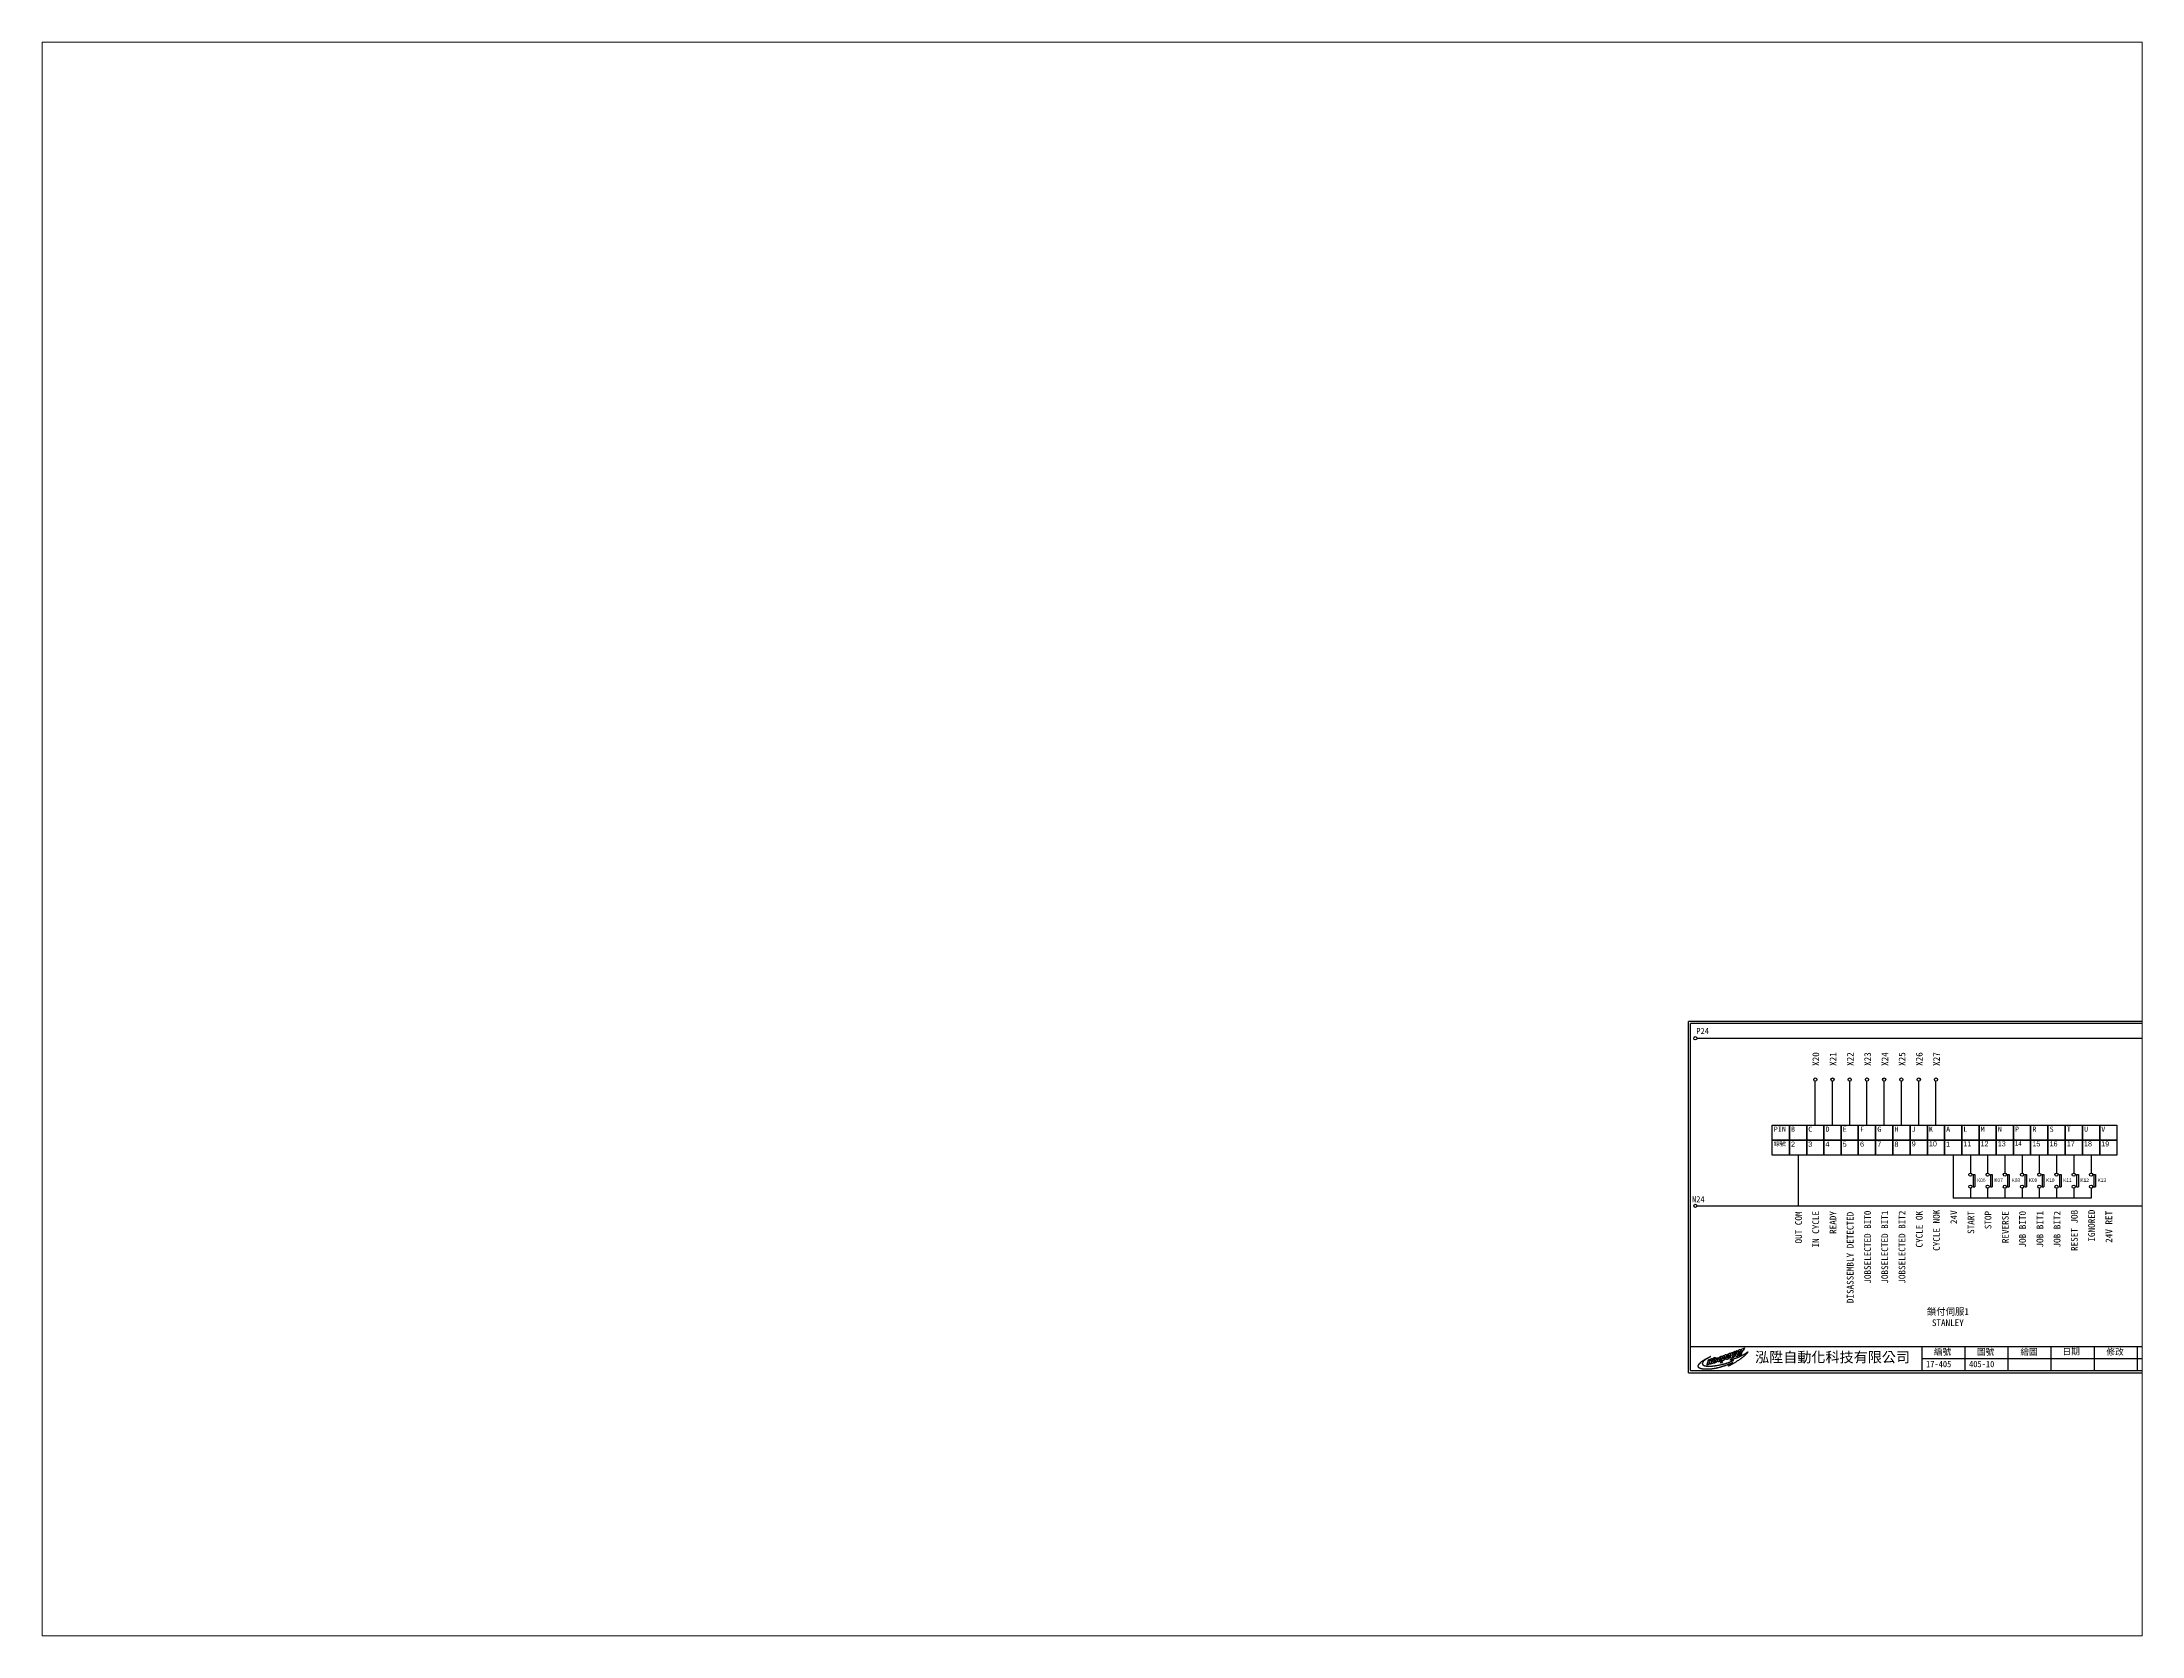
# Paper-space layout '配置1' of a CAD drawing. Extents: x 26 to 231, y 20 to 176.
# The model-space entities are those that its viewports show. They can reach past a viewport. Long polylines and large blocks are cut down to what shows.
import ezdxf

# ---------------------------------------------------------------- set-up
doc = ezdxf.new("R2010")
doc.units = 0
doc.layers.get('0').update_dxf_attribs({"linetype": 'CONTINUOUS'})
for name, color, linetype in [('圖框層', 7, 'CONTINUOUS'), ('標尺寸層', 3, 'CONTINUOUS'), ('輪廓線層', 7, 'CONTINUOUS')]:
    doc.layers.add(name, color=color, linetype=linetype)
doc.styles.add('CNS', font='romanc.shx', dxfattribs={"bigfont": 'chineset.shx'})
doc.styles.add('STSL', font='kaiu.ttf')

msp = doc.modelspace()

# ---------------------------------------------------------------- linework, layer by layer
for p, q in [((1031.5, -61.2), (1031.5, -35.6)), ((1041.5, -61.2), (1041.5, -35.6)), ((1051.5, -61.2), (1051.5, -35.6)), ((1061.5, -61.2), (1061.5, -35.6)), ((1071.5, -61.2), (1071.5, -35.6)), ((1081.5, -61.2), (1081.5, -35.6)), ((1091.6, -61.2), (1091.6, -35.6)), ((1101.6, -61.2), (1101.6, -35.6)), ((1121.6, -78.6), (1121.6, -89)), ((1131.6, -78.6), (1131.6, -89)), ((1141.6, -78.6), (1141.6, -89)), ((1151.6, -78.6), (1151.6, -89)), ((1161.6, -78.6), (1161.6, -89)), ((1171.6, -78.6), (1171.6, -89)), ((1181.6, -78.6), (1181.6, -89)), ((1191.7, -78.6), (1191.7, -89))]:
    msp.add_line(p, q)
for points in [[(1006.5, -61.2), (1016.5, -61.2), (1016.5, -69.9), (1006.5, -69.9)], [(1006.5, -69.9), (1016.5, -69.9), (1016.5, -78.6), (1006.5, -78.6)], [(1016.5, -61.2), (1026.5, -61.2), (1026.5, -69.9), (1016.5, -69.9)], [(1016.5, -69.9), (1026.5, -69.9), (1026.5, -78.6), (1016.5, -78.6)], [(1026.5, -61.2), (1036.5, -61.2), (1036.5, -69.9), (1026.5, -69.9)], [(1026.5, -69.9), (1036.5, -69.9), (1036.5, -78.6), (1026.5, -78.6)], [(1036.5, -61.2), (1046.5, -61.2), (1046.5, -69.9), (1036.5, -69.9)], [(1036.5, -69.9), (1046.5, -69.9), (1046.5, -78.6), (1036.5, -78.6)], [(1046.5, -61.2), (1056.5, -61.2), (1056.5, -69.9), (1046.5, -69.9)], [(1046.5, -69.9), (1056.5, -69.9), (1056.5, -78.6), (1046.5, -78.6)], [(1056.5, -61.2), (1066.5, -61.2), (1066.5, -69.9), (1056.5, -69.9)], [(1056.5, -69.9), (1066.5, -69.9), (1066.5, -78.6), (1056.5, -78.6)], [(1066.5, -61.2), (1076.5, -61.2), (1076.5, -69.9), (1066.5, -69.9)], [(1066.5, -69.9), (1076.5, -69.9), (1076.5, -78.6), (1066.5, -78.6)], [(1076.5, -61.2), (1086.6, -61.2), (1086.6, -69.9), (1076.5, -69.9)], [(1076.5, -69.9), (1086.6, -69.9), (1086.6, -78.6), (1076.5, -78.6)], [(1086.6, -61.2), (1096.6, -61.2), (1096.6, -69.9), (1086.6, -69.9)], [(1086.6, -69.9), (1096.6, -69.9), (1096.6, -78.6), (1086.6, -78.6)], [(1096.6, -61.2), (1106.6, -61.2), (1106.6, -69.9), (1096.6, -69.9)], [(1096.6, -69.9), (1106.6, -69.9), (1106.6, -78.6), (1096.6, -78.6)], [(1106.6, -61.2), (1116.6, -61.2), (1116.6, -69.9), (1106.6, -69.9)], [(1106.6, -69.9), (1116.6, -69.9), (1116.6, -78.6), (1106.6, -78.6)], [(1116.6, -61.2), (1126.6, -61.2), (1126.6, -69.9), (1116.6, -69.9)], [(1116.6, -69.9), (1126.6, -69.9), (1126.6, -78.6), (1116.6, -78.6)], [(1126.6, -61.2), (1136.6, -61.2), (1136.6, -69.9), (1126.6, -69.9)], [(1126.6, -69.9), (1136.6, -69.9), (1136.6, -78.6), (1126.6, -78.6)], [(1136.6, -61.2), (1146.6, -61.2), (1146.6, -69.9), (1136.6, -69.9)], [(1136.6, -69.9), (1146.6, -69.9), (1146.6, -78.6), (1136.6, -78.6)], [(1146.6, -61.2), (1156.6, -61.2), (1156.6, -69.9), (1146.6, -69.9)], [(1146.6, -69.9), (1156.6, -69.9), (1156.6, -78.6), (1146.6, -78.6)], [(1156.6, -61.2), (1166.6, -61.2), (1166.6, -69.9), (1156.6, -69.9)], [(1156.6, -69.9), (1166.6, -69.9), (1166.6, -78.6), (1156.6, -78.6)], [(1166.6, -61.2), (1176.6, -61.2), (1176.6, -69.9), (1166.6, -69.9)], [(1166.6, -69.9), (1176.6, -69.9), (1176.6, -78.6), (1166.6, -78.6)], [(1176.6, -61.2), (1186.7, -61.2), (1186.7, -69.9), (1176.6, -69.9)], [(1176.6, -69.9), (1186.7, -69.9), (1186.7, -78.6), (1176.6, -78.6)], [(1186.7, -61.2), (1196.7, -61.2), (1196.7, -69.9), (1186.7, -69.9)], [(1186.7, -69.9), (1196.7, -69.9), (1196.7, -78.6), (1186.7, -78.6)], [(1196.7, -61.2), (1206.7, -61.2), (1206.7, -69.9), (1196.7, -69.9)], [(1196.7, -69.9), (1206.7, -69.9), (1206.7, -78.6), (1196.7, -78.6)]]:
    msp.add_lwpolyline(points, close=True)
at = {"layer": '圖框層', "color": 7}
for p, q in [((1244.9, -1), (957.9, -1)), ((957.9, -205), (957.9, -1)), ((1243.6, -2.2), (959.1, -2.2)), ((959.1, -203.7), (959.1, -2.2)), ((959.1, -189.7), (1243.6, -189.7)), ((1093.6, -203.7), (1093.6, -189.7)), ((1118.6, -203.7), (1118.6, -189.7)), ((1143.6, -203.7), (1143.6, -189.7)), ((1168.6, -203.7), (1168.6, -189.7)), ((1193.6, -203.7), (1193.6, -189.7)), ((1218.6, -203.7), (1218.6, -189.7)), ((957.9, -205), (1244.9, -205)), ((959.1, -203.7), (1243.6, -203.7)), ((1093.6, -196.7), (1243.6, -196.7))]:
    msp.add_line(p, q, dxfattribs=at)
at = {"layer": '標尺寸層', "color": 7}
for p, q in [((962.7, -10.7), (1240.3, -10.7)), ((962.9, -108), (1240.8, -108))]:
    msp.add_line(p, q, dxfattribs=at)
at = {"layer": '標尺寸層'}
for p, q in [((1021.5, -78.6), (1021.5, -108)), ((1111.6, -78.6), (1111.6, -103.6)), ((1123.2, -89.9), (1123.2, -96.9)), ((1123.2, -89.9), (1124.2, -89.9)), ((1123.2, -96.9), (1124.2, -96.9)), ((1124.2, -89.9), (1124.2, -96.9)), ((1133.2, -89.9), (1133.2, -96.9)), ((1133.2, -89.9), (1134.2, -89.9)), ((1133.2, -96.9), (1134.2, -96.9)), ((1134.2, -89.9), (1134.2, -96.9)), ((1143.2, -89.9), (1143.2, -96.9)), ((1143.2, -89.9), (1144.2, -89.9)), ((1143.2, -96.9), (1144.2, -96.9)), ((1144.2, -89.9), (1144.2, -96.9)), ((1153.2, -89.9), (1153.2, -96.9)), ((1153.2, -89.9), (1154.2, -89.9)), ((1153.2, -96.9), (1154.2, -96.9)), ((1154.2, -89.9), (1154.2, -96.9)), ((1163.3, -89.9), (1163.3, -96.9)), ((1163.3, -89.9), (1164.3, -89.9)), ((1163.3, -96.9), (1164.3, -96.9)), ((1164.3, -89.9), (1164.3, -96.9)), ((1173.3, -89.9), (1173.3, -96.9)), ((1173.3, -89.9), (1174.3, -89.9)), ((1173.3, -96.9), (1174.3, -96.9)), ((1174.3, -89.9), (1174.3, -96.9)), ((1183.3, -89.9), (1183.3, -96.9)), ((1183.3, -89.9), (1184.3, -89.9)), ((1183.3, -96.9), (1184.3, -96.9)), ((1184.3, -89.9), (1184.3, -96.9)), ((1193.3, -89.9), (1193.3, -96.9)), ((1193.3, -89.9), (1194.3, -89.9)), ((1193.3, -96.9), (1194.3, -96.9)), ((1194.3, -89.9), (1194.3, -96.9)), ((1191.7, -103.6), (1111.6, -103.6)), ((1121.6, -97.9), (1121.6, -103.6)), ((1131.6, -97.9), (1131.6, -103.6)), ((1141.6, -97.9), (1141.6, -103.6)), ((1151.6, -97.9), (1151.6, -103.6)), ((1161.6, -97.9), (1161.6, -103.6)), ((1171.6, -97.9), (1171.6, -103.6)), ((1181.6, -97.9), (1181.6, -103.6)), ((1191.7, -97.9), (1191.7, -103.6))]:
    msp.add_line(p, q, dxfattribs=at)
at = {"layer": '標尺寸層', "color": 7}
for centre in [(961.8, -10.7), (1031.5, -34.7), (1041.5, -34.7), (1051.5, -34.7), (1061.5, -34.7), (1071.5, -34.7), (1081.5, -34.7), (1091.6, -34.7), (1101.6, -34.7), (1121.6, -89.9), (1121.6, -96.9), (1131.6, -89.9), (1131.6, -96.9), (1141.6, -89.9), (1141.6, -96.9), (1151.6, -89.9), (1151.6, -96.9), (1161.6, -89.9), (1161.6, -96.9), (1171.6, -89.9), (1171.6, -96.9), (1181.6, -89.9), (1181.6, -96.9), (1191.7, -89.9), (1191.7, -96.9), (961.8, -108)]:
    msp.add_circle(centre, 0.92, dxfattribs=at)
at = {"layer": '輪廓線層', "color": 1}
msp.add_lwpolyline([(982.5, -199.5), (982.2, -199.7), (981.9, -199.8), (981.6, -199.9), (981.3, -200), (981, -200.2), (980.7, -200.3), (980.4, -200.4), (980.1, -200.5), (979.9, -200.6), (979.6, -200.7), (979.4, -200.8), (979.2, -200.9), (979, -200.9), (978.8, -201), (978.5, -201.1), (978.3, -201.2), (978, -201.2), (977.8, -201.3), (977.5, -201.4), (977.2, -201.5), (976.9, -201.6), (976.6, -201.7), (976.3, -201.7), (976.1, -201.8), (975.8, -201.9), (975.6, -201.9), (975.3, -202), (975.1, -202), (974.9, -202.1), (974.7, -202.1), (974.5, -202.2), (974.3, -202.2), (974.1, -202.3), (973.9, -202.3), (973.7, -202.4), (973.6, -202.4), (973.4, -202.4), (973.2, -202.5), (973, -202.5), (972.8, -202.5), (972.6, -202.6), (972.5, -202.6), (972.3, -202.6), (972.1, -202.6), (971.9, -202.7), (971.8, -202.7), (971.6, -202.7), (971.4, -202.7), (971.3, -202.8), (971.1, -202.8), (970.9, -202.8), (970.8, -202.8), (970.6, -202.8), (970.5, -202.8), (970.3, -202.9), (970.1, -202.9), (970, -202.9), (969.8, -202.9), (969.6, -202.9), (969.4, -202.9), (969.3, -202.9), (969.1, -202.9), (968.9, -202.9), (968.8, -202.9), (968.6, -202.9), (968.4, -202.9), (968.3, -202.9), (968.1, -202.9), (968, -202.9), (967.9, -202.9), (967.7, -202.9), (967.6, -202.9), (967.5, -202.9), (967.4, -202.9), (967.2, -202.9), (967.1, -202.9), (967, -202.9), (966.9, -202.9), (966.8, -202.9), (966.7, -202.9), (966.6, -202.9), (966.4, -202.8), (966.3, -202.8), (966.2, -202.8), (966, -202.8), (965.9, -202.8), (965.8, -202.7), (965.6, -202.7), (965.5, -202.7), (965.4, -202.7), (965.2, -202.6), (965.1, -202.6), (965, -202.5), (964.8, -202.5), (964.7, -202.5), (964.6, -202.4), (964.5, -202.4), (964.4, -202.3), (964.3, -202.3), (964.2, -202.2), (964.1, -202.2), (964.1, -202.1), (964, -202.1), (963.9, -202), (963.9, -202), (963.8, -201.9), (963.8, -201.9), (963.8, -201.9), (963.7, -201.8), (963.7, -201.8), (963.7, -201.8), (963.7, -201.7), (963.6, -201.7), (963.6, -201.7), (963.6, -201.6), (963.6, -201.6), (963.6, -201.6), (963.6, -201.5), (963.6, -201.5), (963.6, -201.5), (963.6, -201.4), (963.6, -201.4), (963.6, -201.4), (963.6, -201.3), (963.5, -201.3), (963.5, -201.3), (963.5, -201.2), (963.5, -201.2), (963.5, -201.2), (963.5, -201.1), (963.5, -201.1), (963.5, -201), (963.5, -201), (963.5, -201), (963.5, -200.9), (963.5, -200.9), (963.5, -200.8), (963.5, -200.8), (963.5, -200.8), (963.5, -200.7), (963.6, -200.7), (963.6, -200.6), (963.6, -200.6), (963.6, -200.5), (963.7, -200.5), (963.7, -200.4), (963.7, -200.4), (963.8, -200.3), (963.8, -200.2), (963.9, -200.1), (963.9, -200), (964, -200), (964.1, -199.9), (964.1, -199.8), (964.2, -199.7), (964.3, -199.6), (964.4, -199.5), (964.5, -199.4), (964.6, -199.3), (964.7, -199.2), (964.8, -199.1), (964.9, -199), (965, -198.9), (965.1, -198.8), (965.3, -198.6), (965.4, -198.5), (965.5, -198.4), (965.7, -198.3), (965.8, -198.2), (965.9, -198.1), (966.1, -198), (966.2, -197.9), (966.3, -197.8), (966.5, -197.8), (966.6, -197.7), (966.7, -197.6), (966.9, -197.5), (967, -197.4), (967.1, -197.4), (967.2, -197.3), (967.3, -197.2), (967.4, -197.2), (967.5, -197.1), (967.6, -197.1), (967.8, -197), (967.9, -196.9), (968, -196.9), (968.1, -196.8), (968.2, -196.7), (968.3, -196.7), (968.5, -196.6), (968.7, -196.5), (968.8, -196.4), (969, -196.3), (969.2, -196.2), (969.4, -196.1), (969.6, -196), (969.8, -195.9), (970, -195.8), (970.2, -195.7), (970.3, -195.7), (970.4, -195.6), (970.5, -195.6), (970.5, -195.6), (970.5, -195.6), (970.6, -195.6), (970.6, -195.6), (970.5, -195.6), (970.5, -195.6), (970.5, -195.7), (970.4, -195.7), (970.3, -195.8), (970.3, -195.8), (970.2, -195.9), (970.1, -195.9), (970, -196), (969.9, -196), (969.8, -196.1), (969.6, -196.1), (969.5, -196.2), (969.4, -196.3), (969.3, -196.3), (969.1, -196.4), (969, -196.5), (968.9, -196.6), (968.8, -196.6), (968.6, -196.7), (968.5, -196.8), (968.4, -196.9), (968.2, -197), (968.1, -197.1), (968, -197.1), (967.9, -197.2), (967.7, -197.3), (967.6, -197.4), (967.5, -197.5), (967.4, -197.5), (967.3, -197.6), (967.2, -197.7), (967.1, -197.8), (967, -197.9), (966.9, -198), (966.8, -198.1), (966.7, -198.1), (966.6, -198.2), (966.5, -198.3), (966.4, -198.4), (966.4, -198.5), (966.3, -198.6), (966.2, -198.6), (966.2, -198.7), (966.1, -198.8), (966.1, -198.8), (966.1, -198.9), (966, -199), (966, -199), (966, -199.1), (965.9, -199.1), (965.9, -199.2), (965.9, -199.3), (965.9, -199.3), (965.9, -199.4), (965.9, -199.4), (965.8, -199.5), (965.8, -199.5), (965.8, -199.6), (965.8, -199.6), (965.8, -199.7), (965.8, -199.7), (965.8, -199.8), (965.9, -199.8), (965.9, -199.8), (965.9, -199.9), (965.9, -199.9), (965.9, -200), (965.9, -200), (965.9, -200), (966, -200.1), (966, -200.1), (966, -200.1), (966, -200.2), (966, -200.2), (966.1, -200.2), (966.1, -200.3), (966.1, -200.3), (966.2, -200.3), (966.2, -200.4), (966.3, -200.4), (966.3, -200.4), (966.3, -200.4), (966.4, -200.5), (966.4, -200.5), (966.5, -200.5), (966.6, -200.6), (966.6, -200.6), (966.7, -200.6), (966.7, -200.7), (966.8, -200.7), (966.9, -200.7), (966.9, -200.8), (967, -200.8), (967.1, -200.8), (967.2, -200.8), (967.2, -200.9), (967.3, -200.9), (967.4, -200.9), (967.4, -200.9), (967.5, -200.9), (967.6, -201), (967.7, -201), (967.8, -201), (967.9, -201), (968, -201), (968.1, -201), (968.2, -201.1), (968.3, -201.1), (968.4, -201.1), (968.5, -201.1), (968.7, -201.1), (968.8, -201.1), (968.9, -201.1), (969.1, -201.1), (969.2, -201.1), (969.3, -201.1), (969.5, -201.1), (969.7, -201.1), (969.8, -201.1), (970, -201.1), (970.2, -201.1), (970.4, -201.1), (970.5, -201.1), (970.7, -201.1), (970.9, -201.1), (971.1, -201.1), (971.3, -201.1), (971.5, -201.1), (971.7, -201.1), (971.9, -201), (972, -201), (972.2, -201), (972.4, -201), (972.5, -201), (972.7, -201), (972.9, -200.9), (973, -200.9), (973.2, -200.9), (973.4, -200.9), (973.6, -200.8), (973.7, -200.8), (973.9, -200.8), (974.1, -200.8), (974.4, -200.7), (974.6, -200.7), (974.9, -200.6), (975.1, -200.6), (975.4, -200.5), (975.7, -200.5), (976, -200.4), (976.2, -200.4), (976.5, -200.3), (976.8, -200.2), (977.1, -200.2), (977.4, -200.1), (977.6, -200), (977.9, -199.9), (978.2, -199.9), (978.4, -199.8), (978.6, -199.7), (978.9, -199.7), (979.1, -199.6), (979.3, -199.5), (979.5, -199.5), (979.7, -199.4), (979.8, -199.4), (980, -199.3), (980.1, -199.3), (980.2, -199.2), (980.4, -199.2), (980.5, -199.2), (980.6, -199.1), (980.7, -199.1), (980.8, -199.1), (980.9, -199), (981, -199), (981.2, -198.9), (981.3, -198.8), (981.5, -198.8), (981.7, -198.7), (981.8, -198.7), (982, -198.6), (982.2, -198.5), (982.3, -198.5), (982.5, -198.4), (982.6, -198.4), (982.7, -198.3), (982.9, -198.3), (983, -198.2), (983.1, -198.2), (983.2, -198.1), (983.3, -198.1), (983.4, -198.1), (983.5, -198), (983.6, -198), (983.7, -197.9), (983.8, -197.9), (983.9, -197.9), (983.9, -197.8), (983.9, -197.8), (984, -197.8), (983.9, -197.8), (983.9, -197.7), (983.9, -197.7), (983.8, -197.7), (983.8, -197.7), (983.7, -197.7), (983.6, -197.7), (983.5, -197.7), (983.5, -197.7), (983.4, -197.7), (983.3, -197.6), (983.2, -197.6), (983.1, -197.6), (983, -197.6), (982.9, -197.6), (982.8, -197.6), (982.8, -197.6), (982.7, -197.6), (982.6, -197.6), (982.5, -197.6), (982.4, -197.6), (982.3, -197.5), (982.2, -197.5), (982.2, -197.5), (982.1, -197.5), (982.1, -197.5), (982, -197.5), (982, -197.5), (982, -197.5), (981.9, -197.4), (981.9, -197.4), (982, -197.4), (982, -197.4), (982, -197.4), (982.1, -197.4), (982.1, -197.4), (982.2, -197.3), (982.3, -197.3), (982.4, -197.3), (982.5, -197.2), (982.7, -197.2), (982.8, -197.2), (982.9, -197.1), (983.1, -197.1), (983.3, -197), (983.4, -197), (983.6, -196.9), (983.8, -196.9), (984, -196.8), (984.2, -196.8), (984.3, -196.7), (984.5, -196.7), (984.7, -196.6), (984.9, -196.5), (985.1, -196.5), (985.3, -196.4), (985.4, -196.4), (985.6, -196.3), (985.8, -196.2), (986, -196.2), (986.2, -196.1), (986.5, -196), (986.7, -195.9), (986.9, -195.8), (987.2, -195.7), (987.4, -195.6), (987.7, -195.5), (988, -195.4), (988.2, -195.2), (988.5, -195.1), (988.7, -195), (988.9, -194.9), (989.1, -194.8), (989.3, -194.7), (989.5, -194.6), (989.7, -194.5), (989.9, -194.4), (990, -194.3), (990.2, -194.2), (990.4, -194.1), (990.6, -194), (990.7, -193.9), (990.9, -193.8), (991, -193.7), (991.2, -193.6), (991.3, -193.5), (991.5, -193.4), (991.6, -193.3), (991.7, -193.2), (991.9, -193.1), (992, -193), (992.1, -192.9), (992.1, -192.9), (992.2, -192.8), (992.2, -192.8), (992.3, -192.8), (992.3, -192.9), (992.3, -192.9), (992.2, -193), (992.2, -193), (992.2, -193.1), (992.1, -193.2), (992.1, -193.2), (992, -193.3), (992, -193.4), (991.9, -193.5), (991.9, -193.5), (991.8, -193.6), (991.8, -193.7), (991.7, -193.7), (991.6, -193.8), (991.6, -193.9), (991.5, -194), (991.5, -194), (991.4, -194.1), (991.3, -194.2), (991.2, -194.3), (991.1, -194.4), (991, -194.5), (990.9, -194.6), (990.8, -194.7), (990.7, -194.8), (990.6, -194.9), (990.4, -195), (990.3, -195.2), (990.1, -195.3), (990, -195.5), (989.8, -195.6), (989.7, -195.7), (989.5, -195.9), (989.3, -196), (989.1, -196.2), (988.9, -196.3), (988.7, -196.5), (988.5, -196.6), (988.3, -196.8), (988.1, -196.9), (987.8, -197.1), (987.6, -197.3), (987.3, -197.5), (987.1, -197.6), (986.8, -197.8), (986.6, -198), (986.3, -198.1), (986, -198.3), (985.8, -198.5), (985.5, -198.6), (985.3, -198.8), (985, -198.9), (984.7, -199.1), (984.5, -199.2), (984.2, -199.4), (983.9, -199.6), (983.7, -199.7), (983.4, -199.9), (983.2, -200), (982.9, -200.1), (982.7, -200.2), (982.5, -200.4), (982.3, -200.5), (982.1, -200.6), (982, -200.6), (981.9, -200.7), (981.7, -200.8), (981.6, -200.8), (981.5, -200.9), (981.4, -200.9), (981.3, -201), (981.3, -201), (981.2, -201), (981.1, -201.1), (981.1, -201.1), (981.1, -201.1), (981, -201.1), (981, -201.1), (981.1, -201), (981.1, -201), (981.2, -201), (981.2, -200.9), (981.3, -200.8), (981.4, -200.7), (981.6, -200.6), (981.7, -200.5), (981.8, -200.4), (982, -200.3), (982.1, -200.2), (982.3, -200.1), (982.5, -199.9), (982.6, -199.8), (982.8, -199.7), (982.9, -199.6), (983.1, -199.5), (983.2, -199.4), (983.3, -199.3), (983.4, -199.2), (983.5, -199.2), (983.6, -199.1), (983.6, -199.1), (983.6, -199.1), (983.6, -199.1), (983.5, -199.1), (983.4, -199.1), (983.3, -199.2), (983.1, -199.3), (982.9, -199.3), (982.7, -199.4)], close=True, dxfattribs=at)
at = {"layer": '輪廓線層', "color": 116}
for points in [[(979.2, -196.8), (979, -197.2), (978.6, -197.5), (978.4, -197.7), (978.3, -197.8), (978.1, -197.8), (978, -197.8), (977.9, -197.8), (977.9, -197.6), (977.8, -197.6), (977.8, -197.7), (977.8, -197.9), (977.6, -198.2), (977.5, -198.5), (977.5, -198.8), (977.4, -199), (977.3, -199.1), (977, -199.1), (976.5, -199.3), (976.7, -198.9), (976.8, -198.5), (976.8, -198.4), (977, -198), (977.2, -197.5), (977.3, -197.1), (977.5, -196.3), (977.8, -195.7), (978, -195), (978.8, -194.7), (978.8, -194.9), (978.9, -194.7), (979.2, -194.5), (979.4, -194.4), (979.7, -194.4), (979.8, -194.5), (979.9, -194.6), (979.9, -194.8), (979.9, -195.1), (979.8, -195.3), (979.7, -195.6), (979.6, -195.8), (979.5, -196.1), (979.4, -196.4)], [(980.1, -197.2), (980.1, -197.2), (980.1, -197.2), (980.1, -197.2), (980, -197.2), (980, -197.2), (980, -197.2), (979.9, -197.2), (979.9, -197.2), (979.9, -197.2), (979.9, -197.1), (979.9, -197.1), (979.8, -197.1), (979.8, -197.1), (979.8, -197.1), (979.8, -197), (979.8, -197), (979.7, -197), (979.7, -197), (979.7, -196.9), (979.7, -196.9), (979.7, -196.9), (979.7, -196.9), (979.7, -196.8), (979.7, -196.8), (979.7, -196.8), (979.7, -196.7), (979.7, -196.7), (979.7, -196.7), (979.7, -196.6), (979.7, -196.6), (979.7, -196.6), (979.7, -196.5), (979.7, -196.5), (979.7, -196.5), (979.7, -196.4), (979.7, -196.4), (979.7, -196.4), (979.7, -196.3), (979.7, -196.3), (979.7, -196.2), (979.7, -196.2), (979.8, -196.1), (979.8, -196.1), (979.8, -196.1), (979.8, -196), (979.8, -196), (979.8, -195.9), (979.8, -195.9), (979.8, -195.9), (979.9, -195.8), (979.9, -195.8), (979.9, -195.8), (979.9, -195.7), (979.9, -195.7), (979.9, -195.6), (979.9, -195.6), (980, -195.6), (980, -195.5), (980, -195.5), (980, -195.4), (980.1, -195.3), (980.1, -195.3), (980.1, -195.2), (980.1, -195.1), (980.2, -195.1), (980.2, -195), (980.3, -194.9), (980.3, -194.8), (980.4, -194.8), (980.4, -194.7), (980.4, -194.6), (980.5, -194.5), (980.5, -194.5), (980.6, -194.4), (980.6, -194.3), (980.7, -194.3), (980.7, -194.2), (980.8, -194.2), (980.8, -194.1), (980.9, -194.1), (980.9, -194), (981, -194), (981, -194), (981, -193.9), (981.1, -193.9), (981.1, -193.9), (981.2, -193.9), (981.2, -193.8), (981.2, -193.8), (981.3, -193.8), (981.3, -193.8), (981.4, -193.7), (981.4, -193.7), (981.4, -193.7), (981.5, -193.7), (981.5, -193.7), (981.5, -193.7), (981.6, -193.6), (981.6, -193.6), (981.6, -193.6), (981.6, -193.6), (981.7, -193.6), (981.7, -193.6), (981.7, -193.6), (981.7, -193.6), (981.8, -193.6), (981.8, -193.6), (981.8, -193.6), (981.8, -193.6), (981.9, -193.6), (981.9, -193.6), (981.9, -193.6), (981.9, -193.6), (982, -193.6), (982, -193.6), (982, -193.6), (982, -193.6), (982.1, -193.6), (982.1, -193.6), (982.1, -193.6), (982.1, -193.6), (982.2, -193.6), (982.2, -193.7), (982.2, -193.7), (982.2, -193.7), (982.2, -193.8), (982.3, -193.8), (982.3, -193.8), (982.3, -193.9), (982.3, -193.9), (982.3, -194), (982.3, -194), (982.3, -194.1), (982.3, -194.1), (982.3, -194.2), (982.3, -194.2), (982.3, -194.3), (982.3, -194.3), (982.3, -194.4), (982.3, -194.5), (982.3, -194.5), (982.3, -194.6), (982.2, -194.6), (982.2, -194.7), (982.2, -194.8), (982.2, -194.8), (982.2, -194.9), (982.1, -194.9), (982.1, -195), (982.1, -195), (982.1, -195.1), (982, -195.1), (982, -195.2), (982, -195.2), (982, -195.3), (981.9, -195.4), (981.9, -195.4), (981.9, -195.5), (981.9, -195.5), (981.8, -195.6), (981.8, -195.7), (981.8, -195.7), (981.7, -195.8), (981.7, -195.9), (981.7, -195.9), (981.6, -196), (981.6, -196.1), (981.6, -196.1), (981.5, -196.2), (981.5, -196.3), (981.4, -196.4), (981.4, -196.4), (981.3, -196.5), (981.2, -196.6), (981.2, -196.6), (981.1, -196.7), (981.1, -196.7), (981, -196.8), (981, -196.8), (980.9, -196.9), (980.9, -196.9), (980.8, -196.9), (980.8, -197), (980.7, -197), (980.7, -197), (980.6, -197), (980.6, -197.1), (980.6, -197.1), (980.5, -197.1), (980.5, -197.1), (980.5, -197.2), (980.4, -197.2), (980.4, -197.2), (980.4, -197.2), (980.3, -197.2), (980.3, -197.2), (980.2, -197.2), (980.2, -197.2), (980.2, -197.2)], [(980.9, -195.2), (980.9, -195.1), (980.9, -195.1), (980.9, -195.1), (980.9, -195), (981, -195), (981, -194.9), (981, -194.9), (981, -194.9), (981, -194.8), (981.1, -194.8), (981.1, -194.8), (981.1, -194.8), (981.1, -194.7), (981.2, -194.7), (981.2, -194.7), (981.2, -194.7), (981.2, -194.7), (981.2, -194.7), (981.3, -194.6), (981.3, -194.6), (981.3, -194.6), (981.3, -194.6), (981.4, -194.6), (981.4, -194.6), (981.4, -194.7), (981.4, -194.7), (981.4, -194.7), (981.4, -194.7), (981.4, -194.7), (981.4, -194.7), (981.4, -194.7), (981.4, -194.8), (981.4, -194.8), (981.4, -194.8), (981.4, -194.8), (981.4, -194.9), (981.4, -194.9), (981.4, -194.9), (981.4, -194.9), (981.4, -195), (981.4, -195), (981.4, -195), (981.4, -195.1), (981.4, -195.1), (981.3, -195.1), (981.3, -195.2), (981.3, -195.2), (981.3, -195.2), (981.3, -195.3), (981.3, -195.3), (981.3, -195.3), (981.3, -195.4), (981.3, -195.4), (981.3, -195.4), (981.2, -195.4), (981.2, -195.5), (981.2, -195.5), (981.2, -195.5), (981.2, -195.6), (981.2, -195.6), (981.2, -195.6), (981.1, -195.7), (981.1, -195.7), (981.1, -195.7), (981.1, -195.8), (981.1, -195.8), (981.1, -195.8), (981.1, -195.8), (981.1, -195.9), (981, -195.9), (981, -195.9), (981, -195.9), (981, -195.9), (981, -196), (981, -196), (981, -196), (980.9, -196), (980.9, -196), (980.9, -196.1), (980.9, -196.1), (980.9, -196.1), (980.9, -196.1), (980.9, -196.1), (980.8, -196.1), (980.8, -196.1), (980.8, -196.2), (980.8, -196.2), (980.8, -196.2), (980.7, -196.2), (980.7, -196.2), (980.7, -196.2), (980.7, -196.2), (980.7, -196.2), (980.7, -196.2), (980.6, -196.2), (980.6, -196.2), (980.6, -196.2), (980.6, -196.2), (980.6, -196.2), (980.6, -196.2), (980.6, -196.1), (980.6, -196.1), (980.6, -196.1), (980.6, -196.1), (980.6, -196.1), (980.6, -196.1), (980.6, -196), (980.6, -196), (980.6, -196), (980.6, -196), (980.6, -196), (980.6, -195.9), (980.6, -195.9), (980.6, -195.9), (980.6, -195.8), (980.6, -195.8), (980.6, -195.8), (980.6, -195.7), (980.6, -195.7), (980.7, -195.7), (980.7, -195.6), (980.7, -195.6), (980.7, -195.6), (980.7, -195.6), (980.7, -195.5), (980.7, -195.5), (980.7, -195.5), (980.7, -195.4), (980.7, -195.4), (980.7, -195.4), (980.8, -195.3), (980.8, -195.3), (980.8, -195.3), (980.8, -195.2), (980.8, -195.2)], [(983, -196.4), (982.2, -196.5), (982.7, -193.3), (983.6, -193), (983.2, -194.9), (984.2, -192.8), (984.9, -192.5), (984.4, -194.6), (985.3, -192.4), (986.1, -192.1), (984.2, -196), (983.5, -196.2), (983.9, -194.3)], [(987.8, -193.2), (987.8, -193.3), (987.8, -193.3), (987.8, -193.4), (987.8, -193.4), (987.8, -193.4), (987.8, -193.5), (987.7, -193.5), (987.7, -193.5), (987.7, -193.6), (987.7, -193.6), (987.7, -193.6), (987.7, -193.6), (987.7, -193.6), (987.7, -193.6), (987.6, -193.6), (987.6, -193.7), (987.6, -193.7), (987.6, -193.7), (987.5, -193.7), (987.5, -193.7), (987.5, -193.7), (987.4, -193.7), (987.4, -193.7), (987.3, -193.7), (987.2, -193.7), (987.2, -193.8), (987.1, -193.8), (987.1, -193.8), (987, -193.8), (986.9, -193.8), (986.9, -193.9), (986.8, -193.9), (986.7, -193.9), (986.7, -193.9), (986.6, -193.9), (986.6, -193.9), (986.6, -194), (986.5, -194), (986.5, -194), (986.5, -194), (986.4, -194), (986.4, -194), (986.4, -194), (986.4, -194), (986.4, -194), (986.3, -194), (986.3, -194.1), (986.3, -194.1), (986.3, -194.1), (986.3, -194.1), (986.3, -194.1), (986.3, -194.2), (986.3, -194.2), (986.3, -194.2), (986.3, -194.2), (986.3, -194.3), (986.2, -194.3), (986.2, -194.3), (986.2, -194.3), (986.2, -194.4), (986.2, -194.4), (986.2, -194.4), (986.2, -194.4), (986.3, -194.4), (986.3, -194.4), (986.3, -194.5), (986.3, -194.5), (986.3, -194.5), (986.3, -194.5), (986.3, -194.5), (986.3, -194.5), (986.3, -194.5), (986.3, -194.5), (986.4, -194.5), (986.4, -194.5), (986.4, -194.5), (986.4, -194.5), (986.4, -194.5), (986.4, -194.5), (986.5, -194.5), (986.5, -194.5), (986.5, -194.5), (986.5, -194.5), (986.5, -194.5), (986.6, -194.5), (986.6, -194.4), (986.6, -194.4), (986.6, -194.4), (986.6, -194.4), (986.7, -194.4), (986.7, -194.4), (986.7, -194.3), (986.7, -194.3), (986.7, -194.3), (986.7, -194.3), (986.8, -194.3), (986.8, -194.2), (986.8, -194.2), (986.8, -194.2), (986.8, -194.2), (986.8, -194.2), (986.9, -194.2), (986.9, -194.1), (986.9, -194.1), (987, -194.1), (987.1, -194.1), (987.1, -194.1), (987.2, -194.1), (987.2, -194.1), (987.3, -194.1), (987.3, -194.1), (987.3, -194.2), (987.3, -194.2), (987.3, -194.3), (987.3, -194.4), (987.2, -194.5), (987.2, -194.6), (987.1, -194.7), (987.1, -194.8), (987, -194.8), (986.9, -194.9), (986.9, -195), (986.8, -195.1), (986.8, -195.1), (986.7, -195.2), (986.6, -195.2), (986.6, -195.3), (986.6, -195.3), (986.5, -195.3), (986.5, -195.4), (986.4, -195.4), (986.4, -195.4), (986.4, -195.4), (986.3, -195.5), (986.3, -195.5), (986.3, -195.5), (986.2, -195.5), (986.2, -195.5), (986.2, -195.5), (986.2, -195.5), (986.1, -195.6), (986.1, -195.6), (986.1, -195.6), (986.1, -195.6), (986, -195.6), (986, -195.6), (986, -195.6), (986, -195.6), (985.9, -195.6), (985.9, -195.6), (985.9, -195.6), (985.9, -195.6), (985.8, -195.6), (985.8, -195.6), (985.8, -195.6), (985.7, -195.6), (985.7, -195.6), (985.7, -195.6), (985.7, -195.6), (985.6, -195.6), (985.6, -195.6), (985.6, -195.5), (985.6, -195.5), (985.5, -195.5), (985.5, -195.5), (985.5, -195.5), (985.5, -195.5), (985.5, -195.4), (985.5, -195.4), (985.5, -195.4), (985.4, -195.3), (985.4, -195.3), (985.4, -195.3), (985.4, -195.2), (985.4, -195.2), (985.4, -195.1), (985.4, -195.1), (985.4, -195.1), (985.4, -195), (985.4, -195), (985.4, -194.9), (985.4, -194.9), (985.4, -194.8), (985.4, -194.8), (985.4, -194.7), (985.4, -194.7), (985.4, -194.6), (985.4, -194.5), (985.4, -194.5), (985.5, -194.4), (985.5, -194.3), (985.5, -194.3), (985.5, -194.2), (985.6, -194.1), (985.6, -194), (985.6, -193.9), (985.7, -193.8), (985.7, -193.7), (985.7, -193.6), (985.8, -193.5), (985.8, -193.4), (985.9, -193.3), (985.9, -193.2), (986, -193.1), (986, -193), (986.1, -192.9), (986.1, -192.8), (986.2, -192.7), (986.2, -192.7), (986.3, -192.6), (986.4, -192.5), (986.4, -192.4), (986.5, -192.3), (986.5, -192.3), (986.6, -192.2), (986.6, -192.1), (986.7, -192.1), (986.7, -192), (986.8, -192), (986.8, -191.9), (986.8, -191.9), (986.9, -191.9), (986.9, -191.8), (986.9, -191.8), (987, -191.8), (987, -191.7), (987.1, -191.7), (987.1, -191.7), (987.2, -191.7), (987.2, -191.6), (987.2, -191.6), (987.3, -191.6), (987.3, -191.6), (987.4, -191.5), (987.4, -191.5), (987.4, -191.5), (987.5, -191.5), (987.5, -191.5), (987.5, -191.5), (987.6, -191.5), (987.6, -191.5), (987.6, -191.5), (987.7, -191.4), (987.7, -191.4), (987.7, -191.4), (987.7, -191.4), (987.8, -191.4), (987.8, -191.5), (987.8, -191.5), (987.8, -191.5), (987.9, -191.5), (987.9, -191.5), (987.9, -191.5), (987.9, -191.5), (987.9, -191.5), (988, -191.5), (988, -191.5), (988, -191.6), (988, -191.6), (988, -191.6), (988, -191.6), (988.1, -191.7), (988.1, -191.7), (988.1, -191.7), (988.1, -191.7), (988.1, -191.8), (988.1, -191.8), (988.1, -191.8), (988.1, -191.9), (988.1, -191.9), (988.1, -191.9), (988.1, -192), (988.1, -192), (988.1, -192.1), (988.1, -192.1), (988.1, -192.2), (988.1, -192.2), (988.1, -192.3), (988.1, -192.3), (988.1, -192.4), (988.1, -192.4), (988.1, -192.5), (988, -192.5), (988, -192.6), (988, -192.6), (988, -192.7), (988, -192.7), (988, -192.8), (988, -192.8), (987.9, -192.9), (987.9, -193), (987.9, -193), (987.9, -193.1), (987.9, -193.1), (987.9, -193.2)], [(987.2, -193), (987.2, -193), (987.1, -193), (987.1, -193), (987.1, -193.1), (987.1, -193.1), (987, -193.1), (987, -193.1), (987, -193.1), (986.9, -193.1), (986.9, -193.1), (986.9, -193.1), (986.9, -193.1), (986.9, -193.1), (986.8, -193.1), (986.8, -193.2), (986.8, -193.2), (986.8, -193.2), (986.7, -193.2), (986.7, -193.2), (986.7, -193.2), (986.7, -193.2), (986.7, -193.2), (986.7, -193.1), (986.7, -193.1), (986.7, -193.1), (986.7, -193.1), (986.7, -193.1), (986.7, -193), (986.7, -193), (986.7, -193), (986.7, -193), (986.7, -192.9), (986.7, -192.9), (986.8, -192.9), (986.8, -192.8), (986.8, -192.8), (986.8, -192.8), (986.8, -192.8), (986.8, -192.7), (986.9, -192.7), (986.9, -192.7), (986.9, -192.6), (986.9, -192.6), (987, -192.6), (987, -192.6), (987, -192.6), (987, -192.5), (987, -192.5), (987.1, -192.5), (987.1, -192.5), (987.1, -192.5), (987.1, -192.5), (987.1, -192.5), (987.2, -192.5), (987.2, -192.5), (987.2, -192.5), (987.2, -192.5), (987.2, -192.5), (987.2, -192.5), (987.2, -192.5), (987.3, -192.5), (987.3, -192.5), (987.3, -192.5), (987.3, -192.5), (987.3, -192.5), (987.3, -192.6), (987.3, -192.6), (987.3, -192.6), (987.3, -192.6), (987.3, -192.6), (987.3, -192.6), (987.3, -192.7), (987.3, -192.7), (987.3, -192.7), (987.3, -192.7), (987.3, -192.8), (987.3, -192.8), (987.3, -192.8), (987.3, -192.9), (987.3, -192.9), (987.3, -192.9), (987.2, -192.9), (987.2, -192.9), (987.2, -193), (987.2, -193), (987.2, -193), (987.2, -193)], [(989.1, -192.7), (988.9, -193.1), (988.7, -193.6), (988.3, -194.9), (987.4, -195.1), (988.8, -191.1), (989.6, -190.8), (989.5, -191.3), (989.7, -190.8), (990, -190.6), (990.4, -190.4), (989.8, -192.1), (989.6, -192.2), (989.5, -192.2), (989.3, -192.3)], [(971.1, -198.4), (971.2, -198.4), (971.2, -198.4), (971.2, -198.4), (971.2, -198.4), (971.2, -198.5), (971.2, -198.5), (971.2, -198.5), (971.2, -198.6), (971.2, -198.6), (971.2, -198.6), (971.2, -198.7), (971.2, -198.7), (971.2, -198.7), (971.1, -198.8), (971.1, -198.8), (971.1, -198.9), (971.1, -198.9), (971.1, -198.9), (971.1, -199), (971.1, -199), (971.1, -199.1), (971.1, -199.1), (971, -199.1), (971, -199.2), (971, -199.2), (971, -199.2), (971, -199.3), (971, -199.3), (971, -199.3), (971, -199.4), (971, -199.4), (971, -199.4), (970.9, -199.4), (970.9, -199.5), (970.9, -199.5), (970.9, -199.5), (970.9, -199.5), (970.9, -199.5), (970.9, -199.6), (970.9, -199.6), (970.9, -199.6), (970.9, -199.6), (970.9, -199.6), (970.9, -199.7), (970.9, -199.7), (970.9, -199.7), (970.9, -199.7), (970.9, -199.7), (970.9, -199.7), (970.9, -199.7), (970.9, -199.7), (970.9, -199.8), (970.9, -199.8), (970.9, -199.8), (970.9, -199.8), (970.9, -199.8), (970.9, -199.8), (970.8, -199.8), (970.8, -199.8), (970.8, -199.8), (970.8, -199.8), (970.7, -199.8), (970.7, -199.8), (970.7, -199.9), (970.7, -199.9), (970.6, -199.9), (970.6, -199.9), (970.6, -199.9), (970.5, -199.9), (970.5, -199.9), (970.4, -199.9), (970.4, -199.9), (970.4, -199.9), (970.3, -200), (970.3, -200), (970.3, -200), (970.2, -200), (970.2, -200), (970.2, -200), (970.2, -200), (970.1, -200), (970.1, -200), (970.1, -200), (970.1, -200), (970.1, -200), (970.1, -200), (970.1, -200), (970.1, -200), (970.1, -200), (970.1, -200), (970.1, -199.9), (970.1, -199.9), (970.1, -199.9), (970.1, -199.9), (970.1, -199.8), (970.1, -199.8), (970.1, -199.8), (970.1, -199.8), (970.1, -199.7), (970.1, -199.7), (970.1, -199.7), (970.1, -199.7), (970.1, -199.6), (970.1, -199.6), (970.1, -199.6), (970.1, -199.5), (970.1, -199.5), (970.2, -199.5), (970.2, -199.5), (970.2, -199.4), (970.2, -199.4), (970.2, -199.4), (970.2, -199.4), (970.2, -199.3), (970.2, -199.3), (970.2, -199.3), (970.2, -199.2), (970.2, -199.2), (970.2, -199.2), (970.2, -199.2), (970.2, -199.2), (970.2, -199.1), (970.2, -199.1), (970.3, -199.1), (970.3, -199.1), (970.3, -199.1), (970.3, -199.1), (970.3, -199), (970.3, -199), (970.2, -199), (970.2, -199), (970.2, -199), (970.2, -199), (970.2, -199), (970.2, -199), (970.2, -199), (970.2, -199), (970.2, -199), (970.2, -199), (970.2, -199), (970.1, -199), (970.1, -199), (970.1, -199), (970.1, -199), (970.1, -199), (970.1, -199), (970.1, -199), (970, -199), (970, -199), (970, -199), (970, -199), (970, -199), (970, -199), (969.9, -199), (969.9, -199), (969.9, -199.1), (969.9, -199.1), (969.9, -199.1), (969.8, -199.1), (969.8, -199.1), (969.8, -199.1), (969.8, -199.1), (969.8, -199.1), (969.8, -199.1), (969.7, -199.2), (969.7, -199.2), (969.7, -199.2), (969.7, -199.2), (969.7, -199.2), (969.7, -199.2), (969.7, -199.2), (969.7, -199.3), (969.7, -199.3), (969.7, -199.3), (969.7, -199.3), (969.7, -199.3), (969.7, -199.3), (969.7, -199.3), (969.7, -199.4), (969.7, -199.4), (969.6, -199.4), (969.6, -199.4), (969.6, -199.4), (969.6, -199.4), (969.6, -199.5), (969.6, -199.5), (969.6, -199.5), (969.6, -199.6), (969.6, -199.6), (969.6, -199.6), (969.6, -199.6), (969.6, -199.7), (969.5, -199.7), (969.5, -199.7), (969.5, -199.7), (969.5, -199.8), (969.5, -199.8), (969.5, -199.8), (969.5, -199.8), (969.5, -199.9), (969.5, -199.9), (969.5, -199.9), (969.5, -199.9), (969.5, -200), (969.5, -200), (969.4, -200), (969.4, -200), (969.4, -200), (969.4, -200.1), (969.4, -200.1), (969.4, -200.1), (969.4, -200.1), (969.4, -200.1), (969.4, -200.2), (969.4, -200.2), (969.4, -200.2), (969.4, -200.2), (969.3, -200.2), (969.3, -200.2), (969.3, -200.2), (969.3, -200.2), (969.2, -200.3), (969.2, -200.3), (969.1, -200.3), (969.1, -200.3), (969.1, -200.3), (969, -200.3), (969, -200.3), (968.9, -200.4), (968.9, -200.4), (968.8, -200.4), (968.8, -200.4), (968.7, -200.4), (968.7, -200.4), (968.7, -200.4), (968.6, -200.4), (968.6, -200.4), (968.6, -200.4), (968.6, -200.4), (968.5, -200.4), (968.5, -200.4), (968.5, -200.4), (968.5, -200.4), (968.5, -200.3), (968.6, -200.3), (968.6, -200.3), (968.6, -200.2), (968.6, -200.2), (968.6, -200.2), (968.6, -200.1), (968.6, -200.1), (968.6, -200), (968.7, -200), (968.7, -200), (968.7, -199.9), (968.7, -199.9), (968.7, -199.9), (968.7, -199.8), (968.7, -199.8), (968.7, -199.8), (968.7, -199.7), (968.8, -199.7), (968.8, -199.7), (968.8, -199.6), (968.8, -199.6), (968.8, -199.6), (968.8, -199.6), (968.8, -199.5), (968.8, -199.5), (968.8, -199.5), (968.8, -199.4), (968.9, -199.4), (968.9, -199.3), (968.9, -199.3), (968.9, -199.2), (968.9, -199.2), (968.9, -199.1), (969, -199.1), (969, -199), (969, -199), (969, -198.9), (969, -198.9), (969.1, -198.8), (969.1, -198.8), (969.1, -198.8), (969.1, -198.7), (969.1, -198.7), (969.1, -198.6), (969.1, -198.6), (969.1, -198.6), (969.2, -198.5), (969.2, -198.5), (969.2, -198.5), (969.2, -198.4), (969.2, -198.4), (969.2, -198.4), (969.2, -198.3), (969.2, -198.3), (969.2, -198.3), (969.2, -198.3), (969.2, -198.2), (969.3, -198.2), (969.3, -198.2), (969.3, -198.1), (969.3, -198.1), (969.3, -198.1), (969.3, -198), (969.3, -197.9), (969.4, -197.9), (969.4, -197.8), (969.4, -197.8), (969.4, -197.7), (969.4, -197.7), (969.4, -197.6), (969.5, -197.6), (969.5, -197.6), (969.5, -197.5), (969.5, -197.5), (969.5, -197.5), (969.5, -197.5), (969.5, -197.4), (969.5, -197.4), (969.6, -197.4), (969.6, -197.4), (969.6, -197.4), (969.7, -197.3), (969.8, -197.3), (969.9, -197.3), (970, -197.2), (970.2, -197.2), (970.3, -197.1), (970.5, -197.1), (970.6, -197), (970.8, -196.9), (971, -196.9), (971.1, -196.8), (971.2, -196.8), (971.3, -196.8), (971.4, -196.7), (971.4, -196.7), (971.4, -196.7), (971.5, -196.7), (971.5, -196.7), (971.5, -196.7), (971.5, -196.7), (971.5, -196.7), (971.6, -196.7), (971.6, -196.7), (971.6, -196.7), (971.6, -196.8), (971.6, -196.8), (971.6, -196.8), (971.6, -196.8), (971.7, -196.8), (971.7, -196.8), (971.7, -196.8), (971.7, -196.9), (971.7, -196.9), (971.7, -196.9), (971.7, -196.9), (971.7, -196.9), (971.7, -197), (971.7, -197), (971.7, -197), (971.7, -197), (971.7, -197.1), (971.7, -197.1), (971.7, -197.1), (971.7, -197.1), (971.7, -197.2), (971.7, -197.2), (971.7, -197.2), (971.7, -197.3), (971.7, -197.3), (971.7, -197.3), (971.7, -197.4), (971.6, -197.4), (971.6, -197.4), (971.6, -197.5), (971.6, -197.5), (971.6, -197.5), (971.6, -197.6), (971.5, -197.6), (971.5, -197.6), (971.5, -197.7), (971.5, -197.7), (971.5, -197.7), (971.4, -197.8), (971.4, -197.8), (971.4, -197.9), (971.4, -197.9), (971.3, -197.9), (971.3, -198), (971.3, -198), (971.3, -198), (971.2, -198.1), (971.2, -198.1), (971.2, -198.1), (971.2, -198.1), (971.1, -198.2), (971.1, -198.2), (971.1, -198.2), (971.1, -198.2), (971.1, -198.2), (971, -198.2), (971, -198.3), (971, -198.3), (971, -198.3), (971, -198.3), (971, -198.3), (971, -198.3), (971, -198.3), (971, -198.3), (971, -198.3), (971, -198.3), (971, -198.3), (971, -198.3), (971, -198.3), (971, -198.3), (971.1, -198.3), (971.1, -198.3), (971.1, -198.4), (971.1, -198.4)], [(970.5, -198.2), (970.5, -198.2), (970.4, -198.2), (970.4, -198.2), (970.4, -198.2), (970.4, -198.2), (970.3, -198.2), (970.3, -198.3), (970.3, -198.3), (970.3, -198.3), (970.2, -198.3), (970.2, -198.3), (970.2, -198.3), (970.2, -198.3), (970.1, -198.3), (970.1, -198.3), (970.1, -198.3), (970.1, -198.3), (970.1, -198.3), (970.1, -198.3), (970.1, -198.2), (970.1, -198.2), (970.1, -198.2), (970.1, -198.2), (970.1, -198.2), (970.1, -198.2), (970.1, -198.1), (970.1, -198.1), (970.1, -198.1), (970.1, -198.1), (970.1, -198.1), (970.1, -198), (970.1, -198), (970.1, -198), (970.1, -198), (970.1, -197.9), (970.2, -197.9), (970.2, -197.9), (970.2, -197.9), (970.2, -197.9), (970.2, -197.8), (970.3, -197.8), (970.3, -197.8), (970.3, -197.8), (970.3, -197.8), (970.4, -197.7), (970.4, -197.7), (970.5, -197.7), (970.5, -197.7), (970.5, -197.7), (970.5, -197.7), (970.6, -197.7), (970.6, -197.7), (970.6, -197.7), (970.7, -197.7), (970.7, -197.7), (970.7, -197.7), (970.7, -197.7), (970.7, -197.7), (970.7, -197.7), (970.8, -197.7), (970.8, -197.7), (970.8, -197.7), (970.8, -197.7), (970.8, -197.7), (970.8, -197.8), (970.8, -197.8), (970.8, -197.8), (970.8, -197.8), (970.8, -197.8), (970.8, -197.8), (970.8, -197.9), (970.7, -197.9), (970.7, -197.9), (970.7, -197.9), (970.7, -198), (970.7, -198), (970.7, -198), (970.7, -198), (970.7, -198), (970.7, -198.1), (970.6, -198.1), (970.6, -198.1), (970.6, -198.1), (970.6, -198.1), (970.6, -198.1), (970.5, -198.1), (970.5, -198.2)], [(972.1, -197.1), (973, -196.8), (972.1, -199.5), (971.3, -199.7)], [(972.4, -196.2), (973.3, -195.9), (973, -196.7), (972.2, -197)], [(973.9, -197), (973.9, -197), (973.9, -197), (973.9, -197), (973.9, -197.1), (973.9, -197.1), (973.9, -197.1), (973.9, -197.1), (973.9, -197.1), (973.9, -197.1), (973.9, -197.1), (973.9, -197.2), (973.9, -197.2), (973.9, -197.2), (973.9, -197.2), (973.9, -197.2), (973.9, -197.2), (973.9, -197.2), (973.9, -197.2), (973.9, -197.2), (973.9, -197.3), (973.9, -197.3), (974, -197.3), (974, -197.3), (974, -197.3), (974, -197.3), (974.1, -197.3), (974.1, -197.3), (974.1, -197.3), (974.2, -197.3), (974.2, -197.3), (974.3, -197.3), (974.3, -197.3), (974.3, -197.3), (974.4, -197.3), (974.4, -197.3), (974.5, -197.3), (974.5, -197.3), (974.5, -197.3), (974.5, -197.3), (974.6, -197.3), (974.6, -197.3), (974.6, -197.3), (974.6, -197.3), (974.6, -197.3), (974.6, -197.3), (974.6, -197.4), (974.6, -197.4), (974.7, -197.4), (974.7, -197.4), (974.7, -197.4), (974.7, -197.4), (974.7, -197.5), (974.7, -197.5), (974.7, -197.5), (974.7, -197.5), (974.7, -197.5), (974.7, -197.5), (974.7, -197.6), (974.7, -197.6), (974.7, -197.6), (974.7, -197.6), (974.7, -197.6), (974.7, -197.7), (974.7, -197.7), (974.7, -197.7), (974.7, -197.7), (974.7, -197.7), (974.7, -197.7), (974.7, -197.7), (974.7, -197.7), (974.7, -197.8), (974.7, -197.8), (974.7, -197.8), (974.7, -197.9), (974.6, -197.9), (974.6, -197.9), (974.6, -198), (974.6, -198), (974.6, -198), (974.6, -198.1), (974.5, -198.1), (974.5, -198.2), (974.5, -198.2), (974.5, -198.3), (974.4, -198.3), (974.4, -198.4), (974.4, -198.4), (974.4, -198.4), (974.3, -198.5), (974.3, -198.5), (974.3, -198.6), (974.2, -198.6), (974.2, -198.6), (974.1, -198.7), (974.1, -198.7), (974.1, -198.7), (974, -198.8), (974, -198.8), (973.9, -198.8), (973.9, -198.9), (973.9, -198.9), (973.8, -198.9), (973.8, -198.9), (973.7, -199), (973.7, -199), (973.7, -199), (973.6, -199), (973.6, -199.1), (973.6, -199.1), (973.5, -199.1), (973.5, -199.1), (973.4, -199.1), (973.4, -199.1), (973.4, -199.1), (973.3, -199.2), (973.3, -199.2), (973.3, -199.2), (973.2, -199.2), (973.2, -199.2), (973.2, -199.2), (973.2, -199.2), (973.1, -199.2), (973.1, -199.2), (973.1, -199.3), (973, -199.3), (973, -199.3), (973, -199.3), (972.9, -199.3), (972.9, -199.3), (972.9, -199.3), (972.9, -199.3), (972.8, -199.3), (972.8, -199.3), (972.8, -199.2), (972.8, -199.2), (972.8, -199.2), (972.7, -199.2), (972.7, -199.2), (972.7, -199.2), (972.7, -199.2), (972.7, -199.2), (972.6, -199.1), (972.6, -199.1), (972.6, -199.1), (972.6, -199.1), (972.6, -199.1), (972.6, -199), (972.6, -199), (972.6, -199), (972.6, -199), (972.5, -199), (972.5, -198.9), (972.5, -198.9), (972.5, -198.9), (972.5, -198.9), (972.5, -198.8), (972.5, -198.8), (972.5, -198.8), (972.5, -198.8), (972.5, -198.7), (972.5, -198.7), (972.6, -198.7), (972.6, -198.7), (972.6, -198.7), (972.6, -198.6), (972.6, -198.6), (972.6, -198.6), (972.6, -198.6), (972.6, -198.6), (972.6, -198.6), (972.6, -198.6), (972.6, -198.5), (972.6, -198.5), (972.6, -198.5), (972.7, -198.5), (972.7, -198.5), (972.7, -198.5), (972.7, -198.5), (972.7, -198.5), (972.8, -198.5), (972.8, -198.4), (972.8, -198.4), (972.8, -198.4), (972.9, -198.4), (972.9, -198.4), (972.9, -198.4), (972.9, -198.4), (973, -198.4), (973, -198.4), (973, -198.4), (973.1, -198.4), (973.1, -198.3), (973.1, -198.3), (973.1, -198.3), (973.2, -198.3), (973.2, -198.3), (973.2, -198.3), (973.2, -198.3), (973.3, -198.3), (973.3, -198.3), (973.3, -198.3), (973.3, -198.3), (973.3, -198.3), (973.3, -198.3), (973.4, -198.3), (973.4, -198.3), (973.4, -198.3), (973.4, -198.3), (973.4, -198.3), (973.4, -198.3), (973.4, -198.3), (973.4, -198.3), (973.4, -198.4), (973.4, -198.4), (973.4, -198.4), (973.4, -198.4), (973.4, -198.4), (973.4, -198.4), (973.4, -198.4), (973.4, -198.5), (973.4, -198.5), (973.4, -198.5), (973.4, -198.5), (973.4, -198.5), (973.4, -198.5), (973.4, -198.5), (973.4, -198.5), (973.4, -198.5), (973.4, -198.5), (973.4, -198.5), (973.5, -198.5), (973.5, -198.5), (973.5, -198.5), (973.5, -198.5), (973.5, -198.5), (973.6, -198.5), (973.6, -198.5), (973.6, -198.5), (973.6, -198.5), (973.6, -198.5), (973.7, -198.4), (973.7, -198.4), (973.7, -198.4), (973.7, -198.4), (973.7, -198.4), (973.7, -198.4), (973.7, -198.4), (973.7, -198.4), (973.7, -198.3), (973.8, -198.3), (973.8, -198.3), (973.8, -198.3), (973.8, -198.3), (973.8, -198.3), (973.8, -198.3), (973.8, -198.2), (973.8, -198.2), (973.8, -198.2), (973.8, -198.2), (973.8, -198.2), (973.8, -198.2), (973.8, -198.2), (973.8, -198.2), (973.8, -198.2), (973.8, -198.1), (973.8, -198.1), (973.7, -198.1), (973.7, -198.1), (973.7, -198.1), (973.7, -198.1), (973.7, -198.1), (973.7, -198.1), (973.6, -198.1), (973.6, -198.1), (973.6, -198.1), (973.5, -198.1), (973.5, -198.1), (973.5, -198.1), (973.4, -198.1), (973.4, -198.1), (973.4, -198.1), (973.3, -198.1), (973.3, -198.1), (973.3, -198.1), (973.2, -198.1), (973.2, -198.1), (973.2, -198.1), (973.2, -198.1), (973.1, -198.1), (973.1, -198.1), (973.1, -198.1), (973.1, -198), (973, -198), (973, -198), (973, -198), (973, -198), (973, -198), (973, -198), (973, -198), (973, -198), (973, -197.9), (973, -197.9), (973, -197.9), (973, -197.9), (973, -197.9), (973, -197.8), (973, -197.8), (973, -197.8), (973, -197.8), (973, -197.7), (973, -197.7), (973, -197.7), (973, -197.7), (973, -197.7), (973, -197.6), (973, -197.6), (973, -197.6), (973, -197.6), (973, -197.6), (973, -197.5), (973, -197.5), (973, -197.5), (973, -197.5), (973, -197.5), (973.1, -197.5), (973.1, -197.4), (973.1, -197.4), (973.1, -197.4), (973.1, -197.4), (973.1, -197.3), (973.1, -197.3), (973.1, -197.3), (973.1, -197.3), (973.2, -197.2), (973.2, -197.2), (973.2, -197.2), (973.2, -197.1), (973.2, -197.1), (973.2, -197.1), (973.3, -197), (973.3, -197), (973.3, -197), (973.3, -196.9), (973.4, -196.9), (973.4, -196.9), (973.4, -196.8), (973.5, -196.8), (973.5, -196.8), (973.5, -196.7), (973.6, -196.7), (973.6, -196.7), (973.6, -196.6), (973.7, -196.6), (973.7, -196.6), (973.7, -196.6), (973.8, -196.5), (973.8, -196.5), (973.9, -196.5), (973.9, -196.5), (973.9, -196.4), (974, -196.4), (974, -196.4), (974, -196.4), (974.1, -196.4), (974.1, -196.4), (974.1, -196.4), (974.1, -196.3), (974.2, -196.3), (974.2, -196.3), (974.2, -196.3), (974.3, -196.3), (974.3, -196.3), (974.3, -196.3), (974.4, -196.3), (974.4, -196.3), (974.4, -196.2), (974.4, -196.2), (974.5, -196.2), (974.5, -196.2), (974.5, -196.2), (974.5, -196.2), (974.6, -196.2), (974.6, -196.2), (974.6, -196.2), (974.6, -196.2), (974.6, -196.2), (974.7, -196.2), (974.7, -196.2), (974.7, -196.2), (974.7, -196.2), (974.7, -196.2), (974.7, -196.2), (974.7, -196.2), (974.8, -196.2), (974.8, -196.2), (974.8, -196.2), (974.8, -196.2), (974.8, -196.2), (974.8, -196.2), (974.9, -196.2), (974.9, -196.2), (974.9, -196.2), (974.9, -196.3), (974.9, -196.3), (974.9, -196.3), (974.9, -196.3), (974.9, -196.3), (975, -196.3), (975, -196.3), (975, -196.3), (975, -196.4), (975, -196.4), (975, -196.4), (975, -196.4), (975, -196.4), (975, -196.4), (975, -196.5), (975, -196.5), (975, -196.5), (975, -196.5), (975, -196.6), (975, -196.6), (975, -196.6), (975, -196.6), (975, -196.7), (975, -196.7), (975, -196.7), (975, -196.7), (975, -196.8), (974.9, -196.8), (974.9, -196.8), (974.9, -196.8), (974.8, -196.9), (974.7, -196.9), (974.7, -196.9), (974.6, -197), (974.5, -197), (974.5, -197), (974.4, -197), (974.4, -197), (974.3, -197), (974.3, -197), (974.3, -197), (974.3, -197), (974.2, -197), (974.2, -197), (974.2, -197), (974.2, -197), (974.2, -196.9), (974.2, -196.9), (974.2, -196.9), (974.2, -196.9), (974.2, -196.9), (974.2, -196.9), (974.2, -196.9), (974.2, -196.9), (974.1, -196.9), (974.1, -196.9), (974.1, -196.9), (974.1, -196.9), (974.1, -196.9), (974.1, -196.9), (974.1, -196.9), (974, -196.9), (974, -196.9), (974, -196.9), (974, -196.9), (974, -197), (974, -197), (974, -197), (974, -197)], [(975.7, -197.6), (975.7, -197.6), (975.7, -197.6), (975.7, -197.6), (975.7, -197.7), (975.7, -197.7), (975.7, -197.7), (975.7, -197.7), (975.7, -197.7), (975.7, -197.7), (975.7, -197.7), (975.7, -197.7), (975.7, -197.8), (975.7, -197.8), (975.8, -197.8), (975.8, -197.8), (975.8, -197.8), (975.8, -197.8), (975.8, -197.8), (975.9, -197.8), (975.9, -197.8), (975.9, -197.7), (975.9, -197.7), (975.9, -197.7), (976, -197.7), (976, -197.7), (976, -197.7), (976, -197.7), (976, -197.7), (976.1, -197.7), (976.1, -197.6), (976.1, -197.6), (976.1, -197.6), (976.1, -197.6), (976.2, -197.6), (976.2, -197.6), (976.2, -197.6), (976.2, -197.5), (976.2, -197.5), (976.2, -197.5), (976.2, -197.5), (976.2, -197.5), (976.2, -197.5), (976.3, -197.5), (976.3, -197.5), (976.3, -197.5), (976.3, -197.4), (976.4, -197.4), (976.4, -197.4), (976.4, -197.4), (976.5, -197.4), (976.6, -197.4), (976.6, -197.4), (976.7, -197.3), (976.7, -197.3), (976.8, -197.3), (976.8, -197.3), (976.9, -197.3), (976.9, -197.3), (976.9, -197.3), (976.9, -197.4), (976.9, -197.4), (976.9, -197.4), (976.9, -197.4), (976.9, -197.4), (976.9, -197.5), (976.8, -197.5), (976.8, -197.5), (976.8, -197.5), (976.8, -197.6), (976.8, -197.6), (976.8, -197.6), (976.7, -197.6), (976.7, -197.7), (976.7, -197.7), (976.7, -197.7), (976.7, -197.8), (976.6, -197.8), (976.6, -197.8), (976.6, -197.8), (976.6, -197.9), (976.6, -197.9), (976.5, -197.9), (976.5, -197.9), (976.5, -198), (976.4, -198), (976.4, -198), (976.4, -198.1), (976.4, -198.1), (976.3, -198.1), (976.3, -198.1), (976.3, -198.2), (976.2, -198.2), (976.2, -198.2), (976.2, -198.3), (976.1, -198.3), (976.1, -198.3), (976, -198.3), (976, -198.4), (976, -198.4), (975.9, -198.4), (975.9, -198.4), (975.8, -198.5), (975.8, -198.5), (975.8, -198.5), (975.7, -198.5), (975.7, -198.5), (975.6, -198.5), (975.6, -198.6), (975.6, -198.6), (975.5, -198.6), (975.5, -198.6), (975.5, -198.6), (975.5, -198.6), (975.4, -198.6), (975.4, -198.6), (975.4, -198.6), (975.3, -198.6), (975.3, -198.6), (975.3, -198.6), (975.2, -198.6), (975.2, -198.6), (975.2, -198.6), (975.1, -198.6), (975.1, -198.6), (975.1, -198.6), (975, -198.5), (975, -198.5), (975, -198.5), (975, -198.5), (975, -198.5), (974.9, -198.5), (974.9, -198.4), (974.9, -198.4), (974.9, -198.4), (974.9, -198.4), (974.9, -198.3), (974.9, -198.3), (974.9, -198.3), (974.9, -198.2), (974.9, -198.2), (974.9, -198.2), (974.9, -198.2), (974.9, -198.1), (974.9, -198.1), (974.9, -198), (974.9, -198), (974.9, -198), (974.9, -197.9), (974.9, -197.9), (974.9, -197.8), (974.9, -197.8), (974.9, -197.8), (974.9, -197.7), (974.9, -197.7), (974.9, -197.6), (974.9, -197.6), (974.9, -197.5), (974.9, -197.5), (975, -197.4), (975, -197.4), (975, -197.4), (975, -197.3), (975, -197.3), (975, -197.2), (975.1, -197.2), (975.1, -197.2), (975.1, -197.1), (975.1, -197.1), (975.1, -197), (975.2, -197), (975.2, -196.9), (975.2, -196.9), (975.2, -196.8), (975.2, -196.8), (975.3, -196.7), (975.3, -196.7), (975.3, -196.7), (975.4, -196.6), (975.4, -196.6), (975.4, -196.5), (975.5, -196.5), (975.5, -196.4), (975.5, -196.4), (975.6, -196.3), (975.6, -196.2), (975.7, -196.2), (975.7, -196.1), (975.8, -196.1), (975.8, -196), (975.9, -195.9), (976, -195.9), (976, -195.8), (976.1, -195.8), (976.1, -195.7), (976.2, -195.7), (976.3, -195.6), (976.3, -195.6), (976.4, -195.6), (976.4, -195.5), (976.5, -195.5), (976.5, -195.5), (976.5, -195.5), (976.6, -195.5), (976.6, -195.4), (976.7, -195.4), (976.7, -195.4), (976.7, -195.4), (976.8, -195.4), (976.8, -195.4), (976.8, -195.4), (976.9, -195.4), (976.9, -195.4), (976.9, -195.4), (977, -195.4), (977, -195.4), (977, -195.4), (977, -195.4), (977.1, -195.4), (977.1, -195.4), (977.1, -195.4), (977.1, -195.4), (977.1, -195.4), (977.2, -195.4), (977.2, -195.4), (977.2, -195.5), (977.2, -195.5), (977.2, -195.5), (977.3, -195.5), (977.3, -195.5), (977.3, -195.5), (977.3, -195.5), (977.3, -195.5), (977.3, -195.6), (977.3, -195.6), (977.3, -195.6), (977.3, -195.6), (977.3, -195.7), (977.4, -195.7), (977.4, -195.7), (977.4, -195.8), (977.4, -195.8), (977.4, -195.8), (977.4, -195.8), (977.4, -195.9), (977.4, -195.9), (977.4, -195.9), (977.4, -196), (977.4, -196), (977.3, -196.1), (977.3, -196.1), (977.3, -196.1), (977.3, -196.2), (977.3, -196.2), (977.3, -196.3), (977.3, -196.3), (977.3, -196.3), (977.3, -196.4), (977.3, -196.4), (977.3, -196.5), (977.3, -196.5), (977.3, -196.5), (977.3, -196.6), (977.2, -196.6), (977.2, -196.7), (977.2, -196.7), (977.2, -196.7), (977.2, -196.8), (977.2, -196.8), (977.2, -196.8), (977.2, -196.9), (977.1, -196.9), (977.1, -196.9), (977, -196.9), (977, -197), (976.9, -197), (976.9, -197), (976.8, -197), (976.8, -197.1), (976.7, -197.1), (976.7, -197.1), (976.6, -197.1), (976.5, -197.1), (976.5, -197.1), (976.4, -197.2), (976.4, -197.2), (976.3, -197.2), (976.3, -197.2), (976.2, -197.2), (976.1, -197.2), (976.1, -197.3), (976.1, -197.3), (976, -197.3), (976, -197.3), (975.9, -197.3), (975.9, -197.3), (975.8, -197.3), (975.8, -197.4), (975.8, -197.4), (975.8, -197.4), (975.7, -197.4), (975.7, -197.4), (975.7, -197.4), (975.7, -197.4), (975.7, -197.4), (975.7, -197.5), (975.7, -197.5), (975.7, -197.5), (975.7, -197.5), (975.7, -197.5), (975.7, -197.6), (975.7, -197.6)], [(976.4, -196.6), (976.4, -196.6), (976.4, -196.6), (976.4, -196.6), (976.4, -196.6), (976.4, -196.6), (976.3, -196.7), (976.3, -196.7), (976.3, -196.7), (976.3, -196.7), (976.3, -196.7), (976.3, -196.7), (976.3, -196.7), (976.3, -196.7), (976.2, -196.7), (976.2, -196.7), (976.2, -196.7), (976.2, -196.7), (976.2, -196.7), (976.2, -196.7), (976.1, -196.7), (976.1, -196.7), (976.1, -196.7), (976.1, -196.7), (976.1, -196.7), (976, -196.7), (976, -196.7), (976, -196.7), (976, -196.7), (976, -196.7), (976, -196.7), (976, -196.7), (976, -196.7), (976, -196.7), (976, -196.6), (976, -196.6), (976, -196.6), (976, -196.6), (976, -196.5), (976.1, -196.5), (976.1, -196.5), (976.1, -196.4), (976.1, -196.4), (976.1, -196.4), (976.1, -196.4), (976.2, -196.3), (976.2, -196.3), (976.2, -196.3), (976.2, -196.3), (976.2, -196.3), (976.3, -196.2), (976.3, -196.2), (976.3, -196.2), (976.3, -196.2), (976.4, -196.2), (976.4, -196.2), (976.4, -196.2), (976.4, -196.2), (976.4, -196.2), (976.5, -196.2), (976.5, -196.2), (976.5, -196.2), (976.5, -196.2), (976.5, -196.2), (976.5, -196.2), (976.6, -196.2), (976.6, -196.2), (976.6, -196.2), (976.6, -196.2), (976.6, -196.3), (976.6, -196.3), (976.6, -196.3), (976.6, -196.3), (976.6, -196.3), (976.6, -196.3), (976.6, -196.4), (976.6, -196.4), (976.6, -196.4), (976.6, -196.4), (976.6, -196.4), (976.6, -196.5), (976.6, -196.5), (976.6, -196.5), (976.6, -196.5), (976.6, -196.5), (976.5, -196.5), (976.5, -196.6), (976.5, -196.6), (976.5, -196.6), (976.5, -196.6), (976.5, -196.6), (976.5, -196.6), (976.5, -196.6), (976.5, -196.6), (976.4, -196.6), (976.4, -196.6)], [(978.8, -195.5), (978.8, -195.5), (978.8, -195.5), (978.9, -195.5), (978.9, -195.5), (978.9, -195.5), (978.9, -195.5), (978.9, -195.5), (978.9, -195.6), (978.9, -195.6), (978.9, -195.6), (978.9, -195.6), (978.9, -195.6), (978.9, -195.6), (978.9, -195.6), (978.9, -195.7), (978.9, -195.7), (978.9, -195.7), (978.9, -195.7), (978.9, -195.7), (978.9, -195.8), (978.9, -195.8), (978.9, -195.8), (978.9, -195.8), (978.9, -195.9), (978.9, -195.9), (978.9, -195.9), (978.9, -195.9), (978.9, -196), (978.9, -196), (978.9, -196), (978.8, -196.1), (978.8, -196.1), (978.8, -196.1), (978.8, -196.2), (978.8, -196.2), (978.8, -196.2), (978.8, -196.3), (978.8, -196.3), (978.7, -196.3), (978.7, -196.4), (978.7, -196.4), (978.7, -196.4), (978.7, -196.4), (978.7, -196.5), (978.6, -196.5), (978.6, -196.5), (978.6, -196.6), (978.6, -196.6), (978.6, -196.6), (978.6, -196.6), (978.6, -196.6), (978.5, -196.7), (978.5, -196.7), (978.5, -196.7), (978.5, -196.7), (978.5, -196.7), (978.5, -196.7), (978.5, -196.8), (978.5, -196.8), (978.4, -196.8), (978.4, -196.8), (978.4, -196.8), (978.4, -196.8), (978.4, -196.8), (978.4, -196.8), (978.4, -196.9), (978.3, -196.9), (978.3, -196.9), (978.3, -196.9), (978.3, -196.9), (978.3, -196.9), (978.3, -196.9), (978.3, -196.9), (978.2, -196.9), (978.2, -196.8), (978.2, -196.8), (978.2, -196.8), (978.2, -196.8), (978.2, -196.8), (978.2, -196.8), (978.2, -196.8), (978.2, -196.8), (978.2, -196.7), (978.2, -196.7), (978.2, -196.7), (978.2, -196.7), (978.2, -196.6), (978.2, -196.6), (978.2, -196.6), (978.2, -196.6), (978.2, -196.5), (978.2, -196.5), (978.2, -196.5), (978.2, -196.5), (978.2, -196.4), (978.2, -196.4), (978.2, -196.4), (978.3, -196.4), (978.3, -196.3), (978.3, -196.3), (978.3, -196.3), (978.3, -196.3), (978.3, -196.2), (978.3, -196.2), (978.3, -196.2), (978.3, -196.1), (978.3, -196.1), (978.4, -196.1), (978.4, -196), (978.4, -196), (978.4, -196), (978.4, -196), (978.4, -195.9), (978.5, -195.9), (978.5, -195.9), (978.5, -195.8), (978.5, -195.8), (978.5, -195.8), (978.5, -195.8), (978.6, -195.7), (978.6, -195.7), (978.6, -195.7), (978.6, -195.7), (978.6, -195.6), (978.6, -195.6), (978.6, -195.6), (978.7, -195.6), (978.7, -195.6), (978.7, -195.6), (978.7, -195.5), (978.7, -195.5), (978.7, -195.5), (978.8, -195.5), (978.8, -195.5), (978.8, -195.5)]]:
    msp.add_lwpolyline(points, close=True, dxfattribs=at)

# ---------------------------------------------------------------- texts
at = {"attachment_point": 1}
for s, insert, char_height, width in [('{\\fPMingLiU|b0|i0|c136|p18;線號}', (1007.4, -70.7), 2.5, 8.291), ('PIN', (1007.4, -62), 3, 8.291), ('{\\fPMingLiU|b0|i0|c136|p18;2}', (1017.4, -70.7), 3, 8.291), ('B', (1017.4, -62), 3, 8.291), ('C', (1027.4, -62), 3, 8.291), ('{\\fPMingLiU|b0|i0|c136|p18;3}', (1027.4, -70.7), 3, 8.291), ('{\\fPMingLiU|b0|i0|c136|p18;4}', (1037.4, -70.7), 3, 8.291), ('D', (1037.4, -62), 3, 8.291), ('{\\fPMingLiU|b0|i0|c136|p18;5}', (1047.4, -70.7), 3, 8.291), ('E', (1047.4, -62), 3, 8.291), ('{\\fPMingLiU|b0|i0|c136|p18;6}', (1057.5, -70.7), 3, 8.291), ('F', (1057.5, -62), 3, 8.291), ('G', (1067.5, -62), 3, 8.291), ('{\\fPMingLiU|b0|i0|c136|p18;7}', (1067.5, -70.7), 3, 8.291), ('H', (1077.5, -62), 3, 8.291), ('{\\fPMingLiU|b0|i0|c136|p18;8}', (1077.5, -70.7), 3, 8.291), ('J', (1087.5, -62), 3, 8.291), ('{\\fPMingLiU|b0|i0|c136|p18;9}', (1087.5, -70.5), 3, 8.291), ('K', (1097.5, -62), 3, 8.291), ('{\\fPMingLiU|b0|i0|c136|p18;10}', (1097.5, -70.5), 3, 8.291), ('A', (1107.5, -62), 3, 8.291), ('{\\fPMingLiU|b0|i0|c136|p18;1}', (1107.5, -70.7), 3, 8.291), ('{\\fPMingLiU|b0|i0|c136|p18;11}', (1117.5, -70.5), 3, 8.291), ('L', (1117.5, -62), 3, 8.291), ('M', (1127.5, -62), 3, 8.291), ('{\\fPMingLiU|b0|i0|c136|p18;12}', (1127.5, -70.5), 3, 8.291), ('N', (1137.5, -62), 3, 8.291), ('{\\fPMingLiU|b0|i0|c136|p18;13}', (1137.5, -70.5), 3, 8.291), ('P', (1147.5, -62), 3, 8.291), ('{\\fPMingLiU|b0|i0|c136|p18;14}', (1147.5, -70.5), 2.5, 8.291), ('R', (1157.6, -62), 3, 8.291), ('{\\fPMingLiU|b0|i0|c136|p18;15}', (1157.6, -70.5), 3, 8.291), ('S', (1167.6, -62), 3, 8.291), ('{\\fPMingLiU|b0|i0|c136|p18;16}', (1167.6, -70.5), 3, 8.291), ('T', (1177.6, -62), 3, 8.291), ('{\\fPMingLiU|b0|i0|c136|p18;17}', (1177.6, -70.5), 3, 8.291), ('U', (1187.6, -62), 3, 8.291), ('{\\fPMingLiU|b0|i0|c136|p18;18}', (1187.6, -70.5), 3, 8.291), ('V', (1197.6, -62), 3, 8.291), ('{\\fPMingLiU|b0|i0|c136|p18;19}', (1197.6, -70.5), 3, 8.291), ('{\\fPMingLiU|b0|i0|c136|p18;K06}', (1125.5, -92.1), 2, 3.15), ('{\\fPMingLiU|b0|i0|c136|p18;K07}', (1135.5, -92.1), 2, 3.15), ('{\\fPMingLiU|b0|i0|c136|p18;K08}', (1145.5, -92.1), 2, 3.15), ('{\\fPMingLiU|b0|i0|c136|p18;K09}', (1155.5, -92.1), 2, 3.15), ('{\\fPMingLiU|b0|i0|c136|p18;K10}', (1165.5, -92.1), 2, 3.15), ('{\\fPMingLiU|b0|i0|c136|p18;K11}', (1175.5, -92.1), 2, 3.15), ('{\\fPMingLiU|b0|i0|c136|p18;K12}', (1185.5, -92.1), 2, 3.15), ('{\\fPMingLiU|b0|i0|c136|p18;K13}', (1195.5, -92.1), 2, 3.15)]:
    msp.add_mtext(s, dxfattribs=dict(at, insert=insert, char_height=char_height, width=width))
at = {"layer": '圖框層', "color": 4, "style": 'STSL'}
for s, height, p in [('P24', 3.6, (962.4, -8.3)), ('N24', 3.6, (959.9, -106)), ('泓陞自動化科技有限公司', 6, (996.5, -198.9)), ('編號', 3.6, (1100.4, -194.6)), ('圖號', 3.6, (1125.4, -194.6)), ('繪圖', 3.6, (1150.6, -194.6)), ('日期', 3.6, (1175.1, -194.4)), ('修改', 3.6, (1200.6, -194.6)), ('核准', 3.6, (1225.6, -194.6)), ('17-405', 3.6, (1095.8, -201.7)), ('405-10', 3.6, (1120.8, -201.7))]:
    msp.add_text(s, height=height, dxfattribs=at).set_placement(p)
at = {"layer": '標尺寸層', "color": 7, "char_height": 3.9, "attachment_point": 5, "rotation": 90, "style": 'CNS'}
for s, insert, width in [('{\\fDFKai-SB|b0|i0|c136|p65;X20}', (1031.8, -22.8), 25.106), ('{\\fDFKai-SB|b0|i0|c136|p65;X21}', (1041.8, -22.8), 25.106), ('{\\fDFKai-SB|b0|i0|c136|p65;X22}', (1051.8, -22.8), 25.106), ('{\\fDFKai-SB|b0|i0|c136|p65;X23}', (1061.9, -22.8), 25.106), ('{\\fDFKai-SB|b0|i0|c136|p65;X24}', (1071.9, -22.8), 25.106), ('{\\fDFKai-SB|b0|i0|c136|p65;X25}', (1081.9, -22.8), 25.106), ('{\\fDFKai-SB|b0|i0|c136|p65;X26}', (1091.9, -22.8), 25.106), ('{\\fDFKai-SB|b0|i0|c136|p65;X27}', (1101.9, -22.8), 25.106), ('{\\fDFKai-SB|b0|i0|c136|p65;OUT COM}', (1021.8, -120.6), 25.106), ('{\\fDFKai-SB|b0|i0|c136|p65;IN CYCLE}', (1031.8, -121.6), 27.097), ('{\\fDFKai-SB|b0|i0|c136|p65;READY}', (1041.8, -117.7), 19.43), ('{\\fDFKai-SB|b0|i0|c136|p65;DISASSEMBLY DETECTED}', (1051.8, -138), 59.954), ('{\\fDFKai-SB|b0|i0|c136|p65;JOBSELECTED BIT0}', (1061.9, -132), 48.051), ('{\\fDFKai-SB|b0|i0|c136|p65;JOBSELECTED BIT1}', (1071.9, -132), 48.051), ('{\\fDFKai-SB|b0|i0|c136|p65;JOBSELECTED BIT2}', (1081.9, -132), 48.051), ('{\\fDFKai-SB|b0|i0|c136|p65;CYCLE OK}', (1091.9, -121.6), 27.097), ('{\\fDFKai-SB|b0|i0|c136|p65;CYCLE NOK}', (1101.9, -122.2), 28.352), ('{\\fDFKai-SB|b0|i0|c136|p65;24V}', (1111.9, -114.6), 13.149), ('{\\fDFKai-SB|b0|i0|c136|p65;START}', (1121.9, -117.7), 19.387), ('{\\fDFKai-SB|b0|i0|c136|p65;STOP}', (1131.9, -116.3), 16.579), ('{\\fDFKai-SB|b0|i0|c136|p65;REVERSE}', (1141.9, -120.4), 24.789), ('{\\fDFKai-SB|b0|i0|c136|p65;JOB BIT0}', (1151.9, -121.6), 27.097), ('{\\fDFKai-SB|b0|i0|c136|p65;JOB BIT1}', (1162, -121.6), 27.097), ('{\\fDFKai-SB|b0|i0|c136|p65;JOB BIT2}', (1172, -121.6), 27.097), ('{\\fDFKai-SB|b0|i0|c136|p65;RESET JOB}', (1182, -122.3), 28.678), ('{\\fDFKai-SB|b0|i0|c136|p65;IGNORED}', (1192, -119.5), 23.061), ('{\\fDFKai-SB|b0|i0|c136|p65;24V RET}', (1202, -120.2), 24.357)]:
    msp.add_mtext(s, dxfattribs=dict(at, insert=insert, width=width))
at = {"layer": '標尺寸層', "color": 7, "insert": (1108.5, -172.7), "char_height": 3.9, "width": 46.852, "attachment_point": 5, "style": 'CNS'}
msp.add_mtext('{\\fDFKai-SB|b0|i0|c136|p65;鎖付伺服1\\PSTANLEY}', dxfattribs=at)

psp = doc.layouts.new('配置1')

# ---------------------------------------------------------------- viewports
at = {"layer": '標尺寸層'}
psp.add_viewport(center=(128.5, 97.5), size=(205.6, 156), view_center_point=(611.37, 104.98), view_height=925.5311, dxfattribs=at)

doc.saveas('drawing.dxf')
